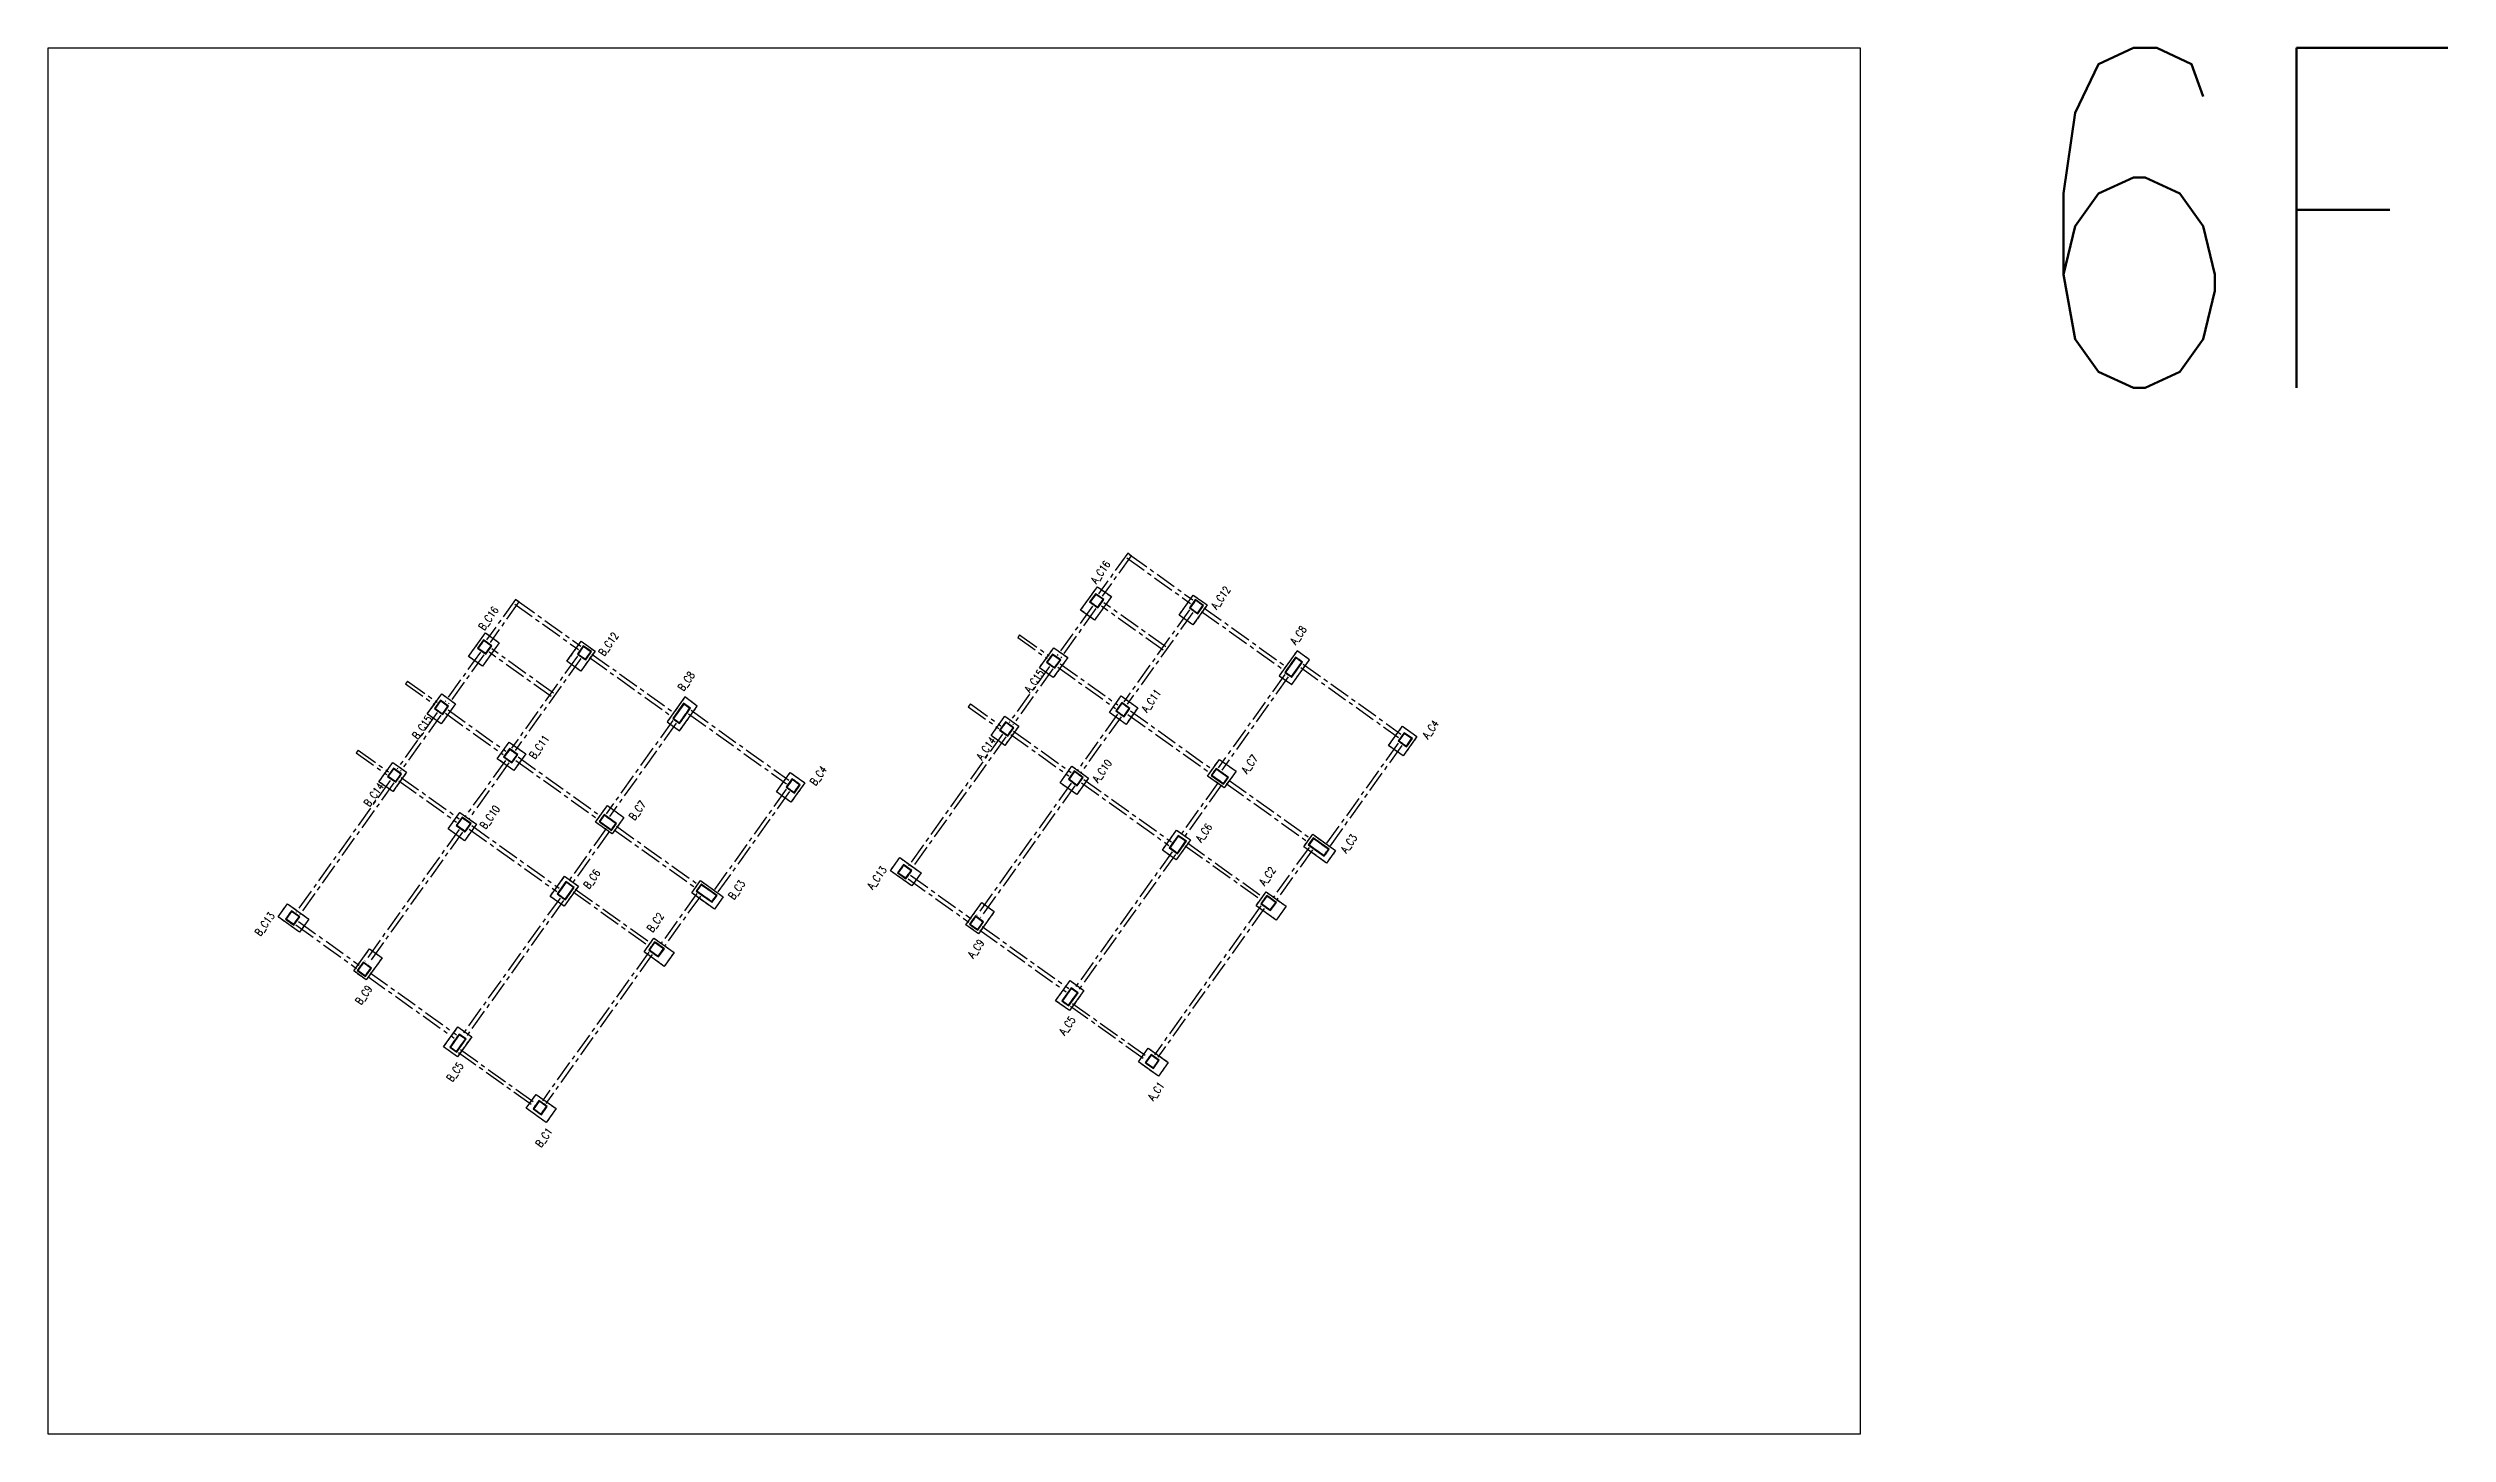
# Model space of a CAD drawing. Header units: millimetres. Extents: x 50002 to 69886, y 27475 to 200427.
# Drawn here: x 50002 to 64126, y 82407 to 90563 of the extents above; entities that cross this region are included whole.
import ezdxf
from ezdxf.enums import TextEntityAlignment as Align

# ---------------------------------------------------------------- set-up
doc = ezdxf.new("R2010")
doc.units = ezdxf.units.MM
doc.header["$LTSCALE"] = 100
doc.header["$MEASUREMENT"] = 0
doc.linetypes.add('CENTER', pattern=[2, 1.25, -0.25, 0.25, -0.25])
doc.linetypes.add('HIDDEN', pattern=[0.375, 0.25, -0.125])
for name, color, linetype in [('TC-COLUMN', 1, 'Continuous'), ('TC-TC', 4, 'Continuous'), ('TC-虛柱', 4, 'HIDDEN'), ('TC-虛鋼柱', 4, 'HIDDEN'), ('TC-鋼柱', 11, 'Continuous')]:
    doc.layers.add(name, color=color, linetype=linetype)
doc.layers.add('TC-鋼粱(隱藏)', color=183, linetype='CENTER', plot=False)
doc.styles.get("Standard").update_dxf_attribs({"font": 'txt.shx', "width": 0.8, "bigfont": 'ae.shx'})

msp = doc.modelspace()

# ---------------------------------------------------------------- texts
at = {"layer": 'Defpoints', "color": 2, "width": 0.8}
msp.add_text('6F', height=2000, rotation=360, dxfattribs=at).set_placement((61589, 90563), align=Align.TOP_LEFT)
at = {"layer": 'TC-TC', "width": 0.8}
for s, p in [('A_C16', (56196, 87479)), ('A_C12', (56903, 87328)), ('B_C16', (52594, 87207)), ('A_C8', (57360, 87108)), ('B_C12', (53300, 87056)), ('B_C8', (53758, 86837)), ('A_C15', (55806, 86838)), ('A_C11', (56494, 86722)), ('B_C15', (52203, 86566)), ('A_C4', (58138, 86553)), ('B_C11', (52892, 86450)), ('A_C14', (55522, 86441)), ('B_C4', (54535, 86281)), ('A_C10', (56205, 86309)), ('A_C7', (57073, 86349)), ('B_C14', (51919, 86169)), ('B_C10', (52602, 86037)), ('B_C7', (53470, 86077)), ('A_C6', (56804, 85945)), ('A_C3', (57658, 85882)), ('A_C13', (54880, 85680)), ('A_C2', (57178, 85690)), ('B_C6', (53202, 85673)), ('B_C3', (54055, 85610)), ('B_C13', (51277, 85408)), ('B_C2', (53576, 85418)), ('A_C9', (55463, 85263)), ('B_C9', (51860, 84991)), ('A_C5', (56000, 84810)), ('B_C5', (52397, 84538)), ('A_C1', (56523, 84424)), ('B_C1', (52920, 84152))]:
    msp.add_text(s, height=45, rotation=54.44, dxfattribs=at).set_placement(p, align=Align.MIDDLE_CENTER)

# ---------------------------------------------------------------- linework, layer by layer
at = {"layer": 'Defpoints'}
msp.add_lwpolyline([(50002, 90563), (60666, 90563), (60666, 82407), (50002, 82407)], close=True, dxfattribs=at)
at = {"layer": 'TC-COLUMN'}
for points in [[(56260, 87335), (56161, 87197), (56079, 87255), (56178, 87393)], [(56658, 87226), (56742, 87344), (56824, 87286), (56740, 87168)], [(52477, 86983), (52576, 87122), (52657, 87063), (52558, 86925)], [(53056, 86954), (53140, 87072), (53221, 87014), (53137, 86896)], [(55837, 86916), (55921, 87034), (56003, 86976), (55918, 86858)], [(57248, 86869), (57321, 86817), (57426, 86963), (57353, 87016)], [(52234, 86644), (52319, 86762), (52400, 86704), (52316, 86586)], [(53645, 86597), (53719, 86545), (53823, 86691), (53750, 86744)], [(56318, 86750), (56415, 86681), (56346, 86583), (56248, 86653)], [(55552, 86517), (55633, 86631), (55715, 86573), (55633, 86459)], [(52715, 86478), (52813, 86409), (52743, 86311), (52646, 86381)], [(57891, 86458), (57973, 86572), (58058, 86511), (57977, 86397)], [(51949, 86245), (52031, 86359), (52112, 86301), (52031, 86187)], [(56028, 86337), (56125, 86267), (56056, 86170), (55958, 86239)], [(56896, 86377), (56994, 86307), (56924, 86210), (56826, 86279)], [(54289, 86186), (54370, 86300), (54456, 86239), (54374, 86125)], [(52425, 86065), (52523, 85995), (52453, 85898), (52356, 85968)], [(53294, 86105), (53391, 86035), (53321, 85938), (53224, 86008)], [(56560, 85843), (56644, 85961), (56725, 85903), (56641, 85785)], [(57392, 85863), (57445, 85936), (57579, 85840), (57526, 85767)], [(55085, 85632), (54959, 85722), (55014, 85799), (55140, 85709)], [(52957, 85571), (53042, 85689), (53123, 85631), (53039, 85513)], [(53790, 85591), (53842, 85664), (53976, 85568), (53924, 85495)], [(57230, 85431), (57112, 85516), (57171, 85597), (57288, 85513)], [(51482, 85360), (51356, 85450), (51411, 85527), (51537, 85437)], [(55497, 85534), (55570, 85481), (55477, 85351), (55404, 85404)], [(53628, 85159), (53510, 85244), (53568, 85325), (53686, 85241)], [(51894, 85262), (51968, 85209), (51874, 85079), (51801, 85132)], [(55932, 84957), (56017, 85075), (56098, 85017), (56014, 84899)], [(52330, 84685), (52414, 84803), (52495, 84745), (52411, 84627)], [(56537, 84512), (56419, 84597), (56477, 84678), (56595, 84594)], [(52934, 84240), (52816, 84325), (52874, 84406), (52992, 84322)]]:
    msp.add_lwpolyline(points, close=True, dxfattribs=at)
at = {"layer": 'TC-虛柱'}
for points in [[(56260, 87335), (56161, 87197), (56079, 87255), (56178, 87393)], [(56658, 87226), (56742, 87344), (56824, 87286), (56740, 87168)], [(52477, 86983), (52576, 87122), (52657, 87063), (52558, 86925)], [(53056, 86954), (53140, 87072), (53221, 87014), (53137, 86896)], [(55837, 86916), (55921, 87034), (56003, 86976), (55918, 86858)], [(57248, 86869), (57321, 86817), (57426, 86963), (57353, 87016)], [(52234, 86644), (52319, 86762), (52400, 86704), (52316, 86586)], [(53645, 86597), (53719, 86545), (53823, 86691), (53750, 86744)], [(56318, 86750), (56415, 86681), (56346, 86583), (56248, 86653)], [(55552, 86517), (55633, 86631), (55715, 86573), (55633, 86459)], [(52715, 86478), (52813, 86409), (52743, 86311), (52646, 86381)], [(57891, 86458), (57973, 86572), (58058, 86511), (57977, 86397)], [(51949, 86245), (52031, 86359), (52112, 86301), (52031, 86187)], [(56028, 86337), (56125, 86267), (56056, 86170), (55958, 86239)], [(56896, 86377), (56994, 86307), (56924, 86210), (56826, 86279)], [(54289, 86186), (54370, 86300), (54456, 86239), (54374, 86125)], [(52425, 86065), (52523, 85995), (52453, 85898), (52356, 85968)], [(53294, 86105), (53391, 86035), (53321, 85938), (53224, 86008)], [(56560, 85843), (56644, 85961), (56725, 85903), (56641, 85785)], [(57392, 85863), (57445, 85936), (57579, 85840), (57526, 85767)], [(55085, 85632), (54959, 85722), (55014, 85799), (55140, 85709)], [(52957, 85571), (53042, 85689), (53123, 85631), (53039, 85513)], [(53790, 85591), (53842, 85664), (53976, 85568), (53924, 85495)], [(57230, 85431), (57112, 85516), (57171, 85597), (57288, 85513)], [(51482, 85360), (51356, 85450), (51411, 85527), (51537, 85437)], [(55497, 85534), (55570, 85481), (55477, 85351), (55404, 85404)], [(53628, 85159), (53510, 85244), (53568, 85325), (53686, 85241)], [(51894, 85262), (51968, 85209), (51874, 85079), (51801, 85132)], [(55932, 84957), (56017, 85075), (56098, 85017), (56014, 84899)], [(52330, 84685), (52414, 84803), (52495, 84745), (52411, 84627)], [(56537, 84512), (56419, 84597), (56477, 84678), (56595, 84594)], [(52934, 84240), (52816, 84325), (52874, 84406), (52992, 84322)]]:
    msp.add_lwpolyline(points, close=True, dxfattribs=at)
at = {"layer": 'TC-虛鋼柱'}
for points in [[(56181, 87269), (56216, 87317), (56167, 87352), (56132, 87303)], [(56180, 87273), (56212, 87317), (56168, 87348), (56136, 87304)], [(56768, 87234), (56803, 87282), (56754, 87317), (56719, 87269)], [(56767, 87238), (56799, 87282), (56755, 87313), (56723, 87269)], [(52579, 86997), (52614, 87045), (52565, 87080), (52530, 87032)], [(52578, 87001), (52609, 87045), (52565, 87076), (52534, 87032)], [(53166, 86962), (53200, 87011), (53152, 87045), (53117, 86997)], [(53165, 86966), (53196, 87010), (53152, 87041), (53121, 86997)], [(55927, 86913), (55962, 86962), (55913, 86997), (55878, 86948)], [(55926, 86917), (55958, 86961), (55914, 86993), (55882, 86949)], [(57385, 86949), (57344, 86979), (57280, 86889), (57321, 86860)], [(57381, 86949), (57345, 86974), (57285, 86890), (57320, 86864)], [(52325, 86641), (52359, 86690), (52311, 86725), (52276, 86676)], [(52324, 86645), (52355, 86689), (52311, 86721), (52280, 86677)], [(53783, 86678), (53742, 86707), (53678, 86617), (53719, 86588)], [(53778, 86677), (53743, 86702), (53682, 86618), (53718, 86592)], [(55651, 86514), (55686, 86563), (55637, 86598), (55602, 86549)], [(55650, 86518), (55682, 86562), (55638, 86594), (55606, 86550)], [(56335, 86628), (56369, 86677), (56321, 86711), (56286, 86663)], [(56334, 86632), (56365, 86676), (56321, 86707), (56290, 86663)], [(57997, 86451), (58032, 86500), (57983, 86534), (57948, 86486)], [(57996, 86455), (58027, 86499), (57983, 86530), (57952, 86486)], [(52049, 86242), (52083, 86291), (52035, 86326), (52000, 86277)], [(52048, 86246), (52079, 86290), (52035, 86322), (52004, 86278)], [(52732, 86356), (52767, 86405), (52718, 86440), (52683, 86391)], [(52731, 86360), (52763, 86404), (52719, 86435), (52687, 86391)], [(56059, 86222), (56094, 86271), (56041, 86309), (56007, 86260)], [(56059, 86226), (56090, 86270), (56042, 86305), (56011, 86261)], [(56920, 86231), (56949, 86271), (56876, 86324), (56847, 86283)], [(56920, 86235), (56945, 86271), (56877, 86319), (56851, 86284)], [(54394, 86179), (54429, 86228), (54380, 86263), (54345, 86214)], [(54393, 86183), (54425, 86227), (54381, 86258), (54350, 86214)], [(52457, 85950), (52492, 85999), (52439, 86037), (52404, 85988)], [(52456, 85955), (52488, 85998), (52440, 86033), (52408, 85989)], [(53318, 85959), (53347, 85999), (53274, 86052), (53245, 86011)], [(53317, 85963), (53343, 85999), (53274, 86048), (53249, 86012)], [(56649, 85822), (56702, 85895), (56653, 85930), (56600, 85857)], [(56649, 85826), (56697, 85895), (56653, 85926), (56605, 85858)], [(57513, 85807), (57542, 85848), (57448, 85915), (57419, 85874)], [(57512, 85812), (57537, 85847), (57449, 85911), (57423, 85875)], [(55051, 85674), (55086, 85723), (55037, 85758), (55002, 85709)], [(55050, 85679), (55081, 85722), (55037, 85754), (55006, 85710)], [(53047, 85550), (53099, 85623), (53050, 85658), (52998, 85585)], [(53046, 85554), (53095, 85623), (53051, 85654), (53002, 85586)], [(53910, 85536), (53939, 85576), (53846, 85643), (53817, 85602)], [(53909, 85540), (53935, 85576), (53846, 85639), (53821, 85603)], [(51448, 85402), (51483, 85451), (51434, 85486), (51399, 85437)], [(51448, 85407), (51479, 85451), (51435, 85482), (51404, 85438)], [(55473, 85372), (55508, 85421), (55460, 85456), (55425, 85407)], [(57196, 85487), (57231, 85535), (57174, 85576), (57139, 85527)], [(57195, 85491), (57227, 85535), (57175, 85572), (57143, 85528)], [(55473, 85376), (55504, 85420), (55460, 85452), (55429, 85408)], [(51871, 85100), (51906, 85149), (51857, 85184), (51822, 85135)], [(51870, 85104), (51902, 85148), (51858, 85180), (51826, 85136)], [(53594, 85215), (53629, 85263), (53572, 85304), (53537, 85255)], [(53593, 85219), (53624, 85263), (53572, 85300), (53541, 85256)], [(56009, 84926), (56064, 85004), (56024, 85033), (55968, 84956)], [(56008, 84931), (56060, 85003), (56024, 85029), (55972, 84956)], [(52407, 84655), (52462, 84732), (52421, 84761), (52366, 84684)], [(52406, 84659), (52458, 84731), (52422, 84757), (52370, 84684)], [(56508, 84558), (56542, 84607), (56494, 84641), (56459, 84593)], [(56507, 84562), (56538, 84606), (56494, 84637), (56463, 84593)], [(52905, 84286), (52940, 84335), (52891, 84370), (52856, 84321)], [(52904, 84290), (52936, 84334), (52892, 84365), (52860, 84321)]]:
    msp.add_lwpolyline(points, close=True, dxfattribs=at)
at = {"layer": 'TC-鋼柱'}
for points in [[(56181, 87269), (56216, 87317), (56167, 87352), (56132, 87303)], [(56180, 87273), (56212, 87317), (56168, 87348), (56136, 87304)], [(56768, 87234), (56803, 87282), (56754, 87317), (56719, 87269)], [(56767, 87238), (56799, 87282), (56755, 87313), (56723, 87269)], [(52579, 86997), (52614, 87045), (52565, 87080), (52530, 87032)], [(52578, 87001), (52609, 87045), (52565, 87076), (52534, 87032)], [(53166, 86962), (53200, 87011), (53152, 87045), (53117, 86997)], [(53165, 86966), (53196, 87010), (53152, 87041), (53121, 86997)], [(55927, 86913), (55962, 86962), (55913, 86997), (55878, 86948)], [(55926, 86917), (55958, 86961), (55914, 86993), (55882, 86949)], [(57385, 86949), (57344, 86979), (57280, 86889), (57321, 86860)], [(57381, 86949), (57345, 86974), (57285, 86890), (57320, 86864)], [(52325, 86641), (52359, 86690), (52311, 86725), (52276, 86676)], [(52324, 86645), (52355, 86689), (52311, 86721), (52280, 86677)], [(53783, 86678), (53742, 86707), (53678, 86617), (53719, 86588)], [(53778, 86677), (53743, 86702), (53682, 86618), (53718, 86592)], [(55651, 86514), (55686, 86563), (55637, 86598), (55602, 86549)], [(55650, 86518), (55682, 86562), (55638, 86594), (55606, 86550)], [(56335, 86628), (56369, 86677), (56321, 86711), (56286, 86663)], [(56334, 86632), (56365, 86676), (56321, 86707), (56290, 86663)], [(57997, 86451), (58032, 86500), (57983, 86534), (57948, 86486)], [(57996, 86455), (58027, 86499), (57983, 86530), (57952, 86486)], [(52049, 86242), (52083, 86291), (52035, 86326), (52000, 86277)], [(52048, 86246), (52079, 86290), (52035, 86322), (52004, 86278)], [(52732, 86356), (52767, 86405), (52718, 86440), (52683, 86391)], [(52731, 86360), (52763, 86404), (52719, 86435), (52687, 86391)], [(56059, 86222), (56094, 86271), (56041, 86309), (56007, 86260)], [(56059, 86226), (56090, 86270), (56042, 86305), (56011, 86261)], [(56920, 86231), (56949, 86271), (56876, 86324), (56847, 86283)], [(56920, 86235), (56945, 86271), (56877, 86319), (56851, 86284)], [(54394, 86179), (54429, 86228), (54380, 86263), (54345, 86214)], [(54393, 86183), (54425, 86227), (54381, 86258), (54350, 86214)], [(52457, 85950), (52492, 85999), (52439, 86037), (52404, 85988)], [(52456, 85955), (52488, 85998), (52440, 86033), (52408, 85989)], [(53318, 85959), (53347, 85999), (53274, 86052), (53245, 86011)], [(53317, 85963), (53343, 85999), (53274, 86048), (53249, 86012)], [(56649, 85822), (56702, 85895), (56653, 85930), (56600, 85857)], [(56649, 85826), (56697, 85895), (56653, 85926), (56605, 85858)], [(57513, 85807), (57542, 85848), (57448, 85915), (57419, 85874)], [(57512, 85812), (57537, 85847), (57449, 85911), (57423, 85875)], [(55051, 85674), (55086, 85723), (55037, 85758), (55002, 85709)], [(55050, 85679), (55081, 85722), (55037, 85754), (55006, 85710)], [(53047, 85550), (53099, 85623), (53050, 85658), (52998, 85585)], [(53046, 85554), (53095, 85623), (53051, 85654), (53002, 85586)], [(53910, 85536), (53939, 85576), (53846, 85643), (53817, 85602)], [(53909, 85540), (53935, 85576), (53846, 85639), (53821, 85603)], [(51448, 85402), (51483, 85451), (51434, 85486), (51399, 85437)], [(51448, 85407), (51479, 85451), (51435, 85482), (51404, 85438)], [(55473, 85372), (55508, 85421), (55460, 85456), (55425, 85407)], [(57196, 85487), (57231, 85535), (57174, 85576), (57139, 85527)], [(57195, 85491), (57227, 85535), (57175, 85572), (57143, 85528)], [(55473, 85376), (55504, 85420), (55460, 85452), (55429, 85408)], [(51871, 85100), (51906, 85149), (51857, 85184), (51822, 85135)], [(51870, 85104), (51902, 85148), (51858, 85180), (51826, 85136)], [(53594, 85215), (53629, 85263), (53572, 85304), (53537, 85255)], [(53593, 85219), (53624, 85263), (53572, 85300), (53541, 85256)], [(56009, 84926), (56064, 85004), (56024, 85033), (55968, 84956)], [(56008, 84931), (56060, 85003), (56024, 85029), (55972, 84956)], [(52407, 84655), (52462, 84732), (52421, 84761), (52366, 84684)], [(52406, 84659), (52458, 84731), (52422, 84757), (52370, 84684)], [(56508, 84558), (56542, 84607), (56494, 84641), (56459, 84593)], [(56507, 84562), (56538, 84606), (56494, 84637), (56463, 84593)], [(52905, 84286), (52940, 84335), (52891, 84370), (52856, 84321)], [(52904, 84290), (52936, 84334), (52892, 84365), (52860, 84321)]]:
    msp.add_lwpolyline(points, close=True, dxfattribs=at)
at = {"layer": 'TC-鋼粱(隱藏)'}
for p, q in [((56356, 87590), (56185, 87352)), ((56376, 87575), (56206, 87337)), ((56376, 87575), (56356, 87590)), ((56366, 87583), (56740, 87315)), ((56351, 87562), (56726, 87295)), ((52753, 87318), (52583, 87080)), ((52773, 87304), (52603, 87065)), ((52773, 87304), (52753, 87318)), ((52763, 87311), (53138, 87043)), ((56580, 87039), (56215, 87299)), ((52749, 87290), (53123, 87023)), ((56149, 87279), (55941, 86989)), ((56169, 87265), (55962, 86974)), ((56565, 87019), (56201, 87279)), ((56719, 87256), (56333, 86715)), ((56740, 87242), (56353, 86701)), ((56791, 87248), (57277, 86901)), ((56805, 87269), (57291, 86921)), ((52977, 86767), (52613, 87027)), ((55720, 87110), (55709, 87094)), ((55709, 87094), (55882, 86970)), ((55720, 87110), (55893, 86986)), ((52546, 87007), (52339, 86717)), ((52567, 86993), (52359, 86703)), ((52963, 86747), (52598, 87007)), ((53117, 86984), (52730, 86443)), ((53137, 86970), (52751, 86429)), ((53188, 86976), (53674, 86629)), ((53203, 86997), (53689, 86649)), ((55895, 86924), (55659, 86594)), ((55915, 86909), (55680, 86580)), ((55944, 86919), (56284, 86677)), ((55958, 86940), (56298, 86697)), ((57281, 86877), (56888, 86327)), ((57374, 86917), (57950, 86506)), ((57389, 86938), (57964, 86526)), ((52118, 86838), (52106, 86822)), ((52106, 86822), (52279, 86698)), ((52118, 86838), (52291, 86714)), ((57301, 86862), (56909, 86313)), ((52292, 86652), (52057, 86322)), ((52313, 86637), (52077, 86308)), ((52341, 86648), (52681, 86405)), ((52356, 86668), (52696, 86425)), ((53678, 86605), (53286, 86056)), ((53699, 86590), (53306, 86041)), ((53772, 86645), (54347, 86234)), ((53786, 86666), (54362, 86254)), ((55430, 86703), (55418, 86687)), ((55418, 86687), (55597, 86559)), ((55430, 86703), (55609, 86575)), ((56296, 86643), (56058, 86309)), ((56317, 86628), (56078, 86295)), ((56357, 86642), (56843, 86295)), ((56372, 86663), (56858, 86315)), ((55619, 86525), (55065, 85750)), ((55639, 86510), (55085, 85736)), ((55669, 86523), (56009, 86280)), ((55684, 86543), (56023, 86300)), ((57948, 86473), (57521, 85875)), ((57969, 86458), (57541, 85861)), ((51827, 86431), (51816, 86415)), ((51816, 86415), (51995, 86287)), ((51827, 86431), (52006, 86303)), ((52694, 86371), (52455, 86038)), ((52714, 86356), (52476, 86023)), ((52755, 86370), (53241, 86023)), ((52769, 86391), (53255, 86043)), ((52016, 86253), (51462, 85478)), ((52037, 86238), (51483, 85464)), ((52067, 86251), (52406, 86008)), ((52081, 86271), (52421, 86028)), ((54346, 86201), (53919, 85603)), ((54366, 86187), (53939, 85589)), ((56023, 86236), (55469, 85461)), ((56044, 86221), (55490, 85446)), ((56084, 86239), (56598, 85871)), ((56098, 86259), (56613, 85891)), ((56888, 86241), (56667, 85932)), ((56908, 86227), (56687, 85918)), ((56936, 86235), (57418, 85890)), ((56951, 86255), (57433, 85911)), ((52421, 85964), (51867, 85189)), ((52441, 85949), (51887, 85175)), ((52481, 85967), (52996, 85599)), ((52496, 85987), (53010, 85619)), ((53286, 85970), (53065, 85660)), ((53306, 85955), (53085, 85646)), ((53334, 85963), (53816, 85618)), ((53348, 85983), (53830, 85639)), ((56707, 85885), (57154, 85566)), ((56617, 85833), (56044, 85031)), ((56637, 85818), (56064, 85016)), ((56695, 85869), (57143, 85549)), ((57423, 85859), (57210, 85562)), ((57443, 85845), (57231, 85548)), ((53093, 85597), (53540, 85277)), ((53104, 85614), (53552, 85294)), ((55063, 85675), (55421, 85419)), ((55078, 85695), (55435, 85439)), ((53015, 85561), (52441, 84759)), ((53035, 85546), (52461, 84744)), ((53820, 85588), (53608, 85290)), ((53841, 85573), (53628, 85276)), ((57139, 85515), (56514, 84639)), ((57160, 85500), (56534, 84625)), ((51461, 85403), (51818, 85147)), ((51475, 85423), (51833, 85167)), ((55486, 85372), (55994, 85009)), ((55500, 85393), (56009, 85029)), ((53537, 85243), (52911, 84368)), ((53557, 85228), (52932, 84353)), ((51883, 85100), (52392, 84737)), ((51898, 85121), (52406, 84757)), ((56020, 84925), (56459, 84611)), ((56032, 84941), (56471, 84627)), ((52418, 84653), (52857, 84339)), ((52429, 84669), (52869, 84355))]:
    msp.add_line(p, q, dxfattribs=at)

msp.set_redraw_order([(e.dxf.handle, doc.entitydb.next_handle()) for e in msp.query("TEXT MTEXT ATTDEF DIMENSION ARC_DIMENSION")])  # texts and dimensions are drawn at this point

doc.saveas('drawing.dxf')
